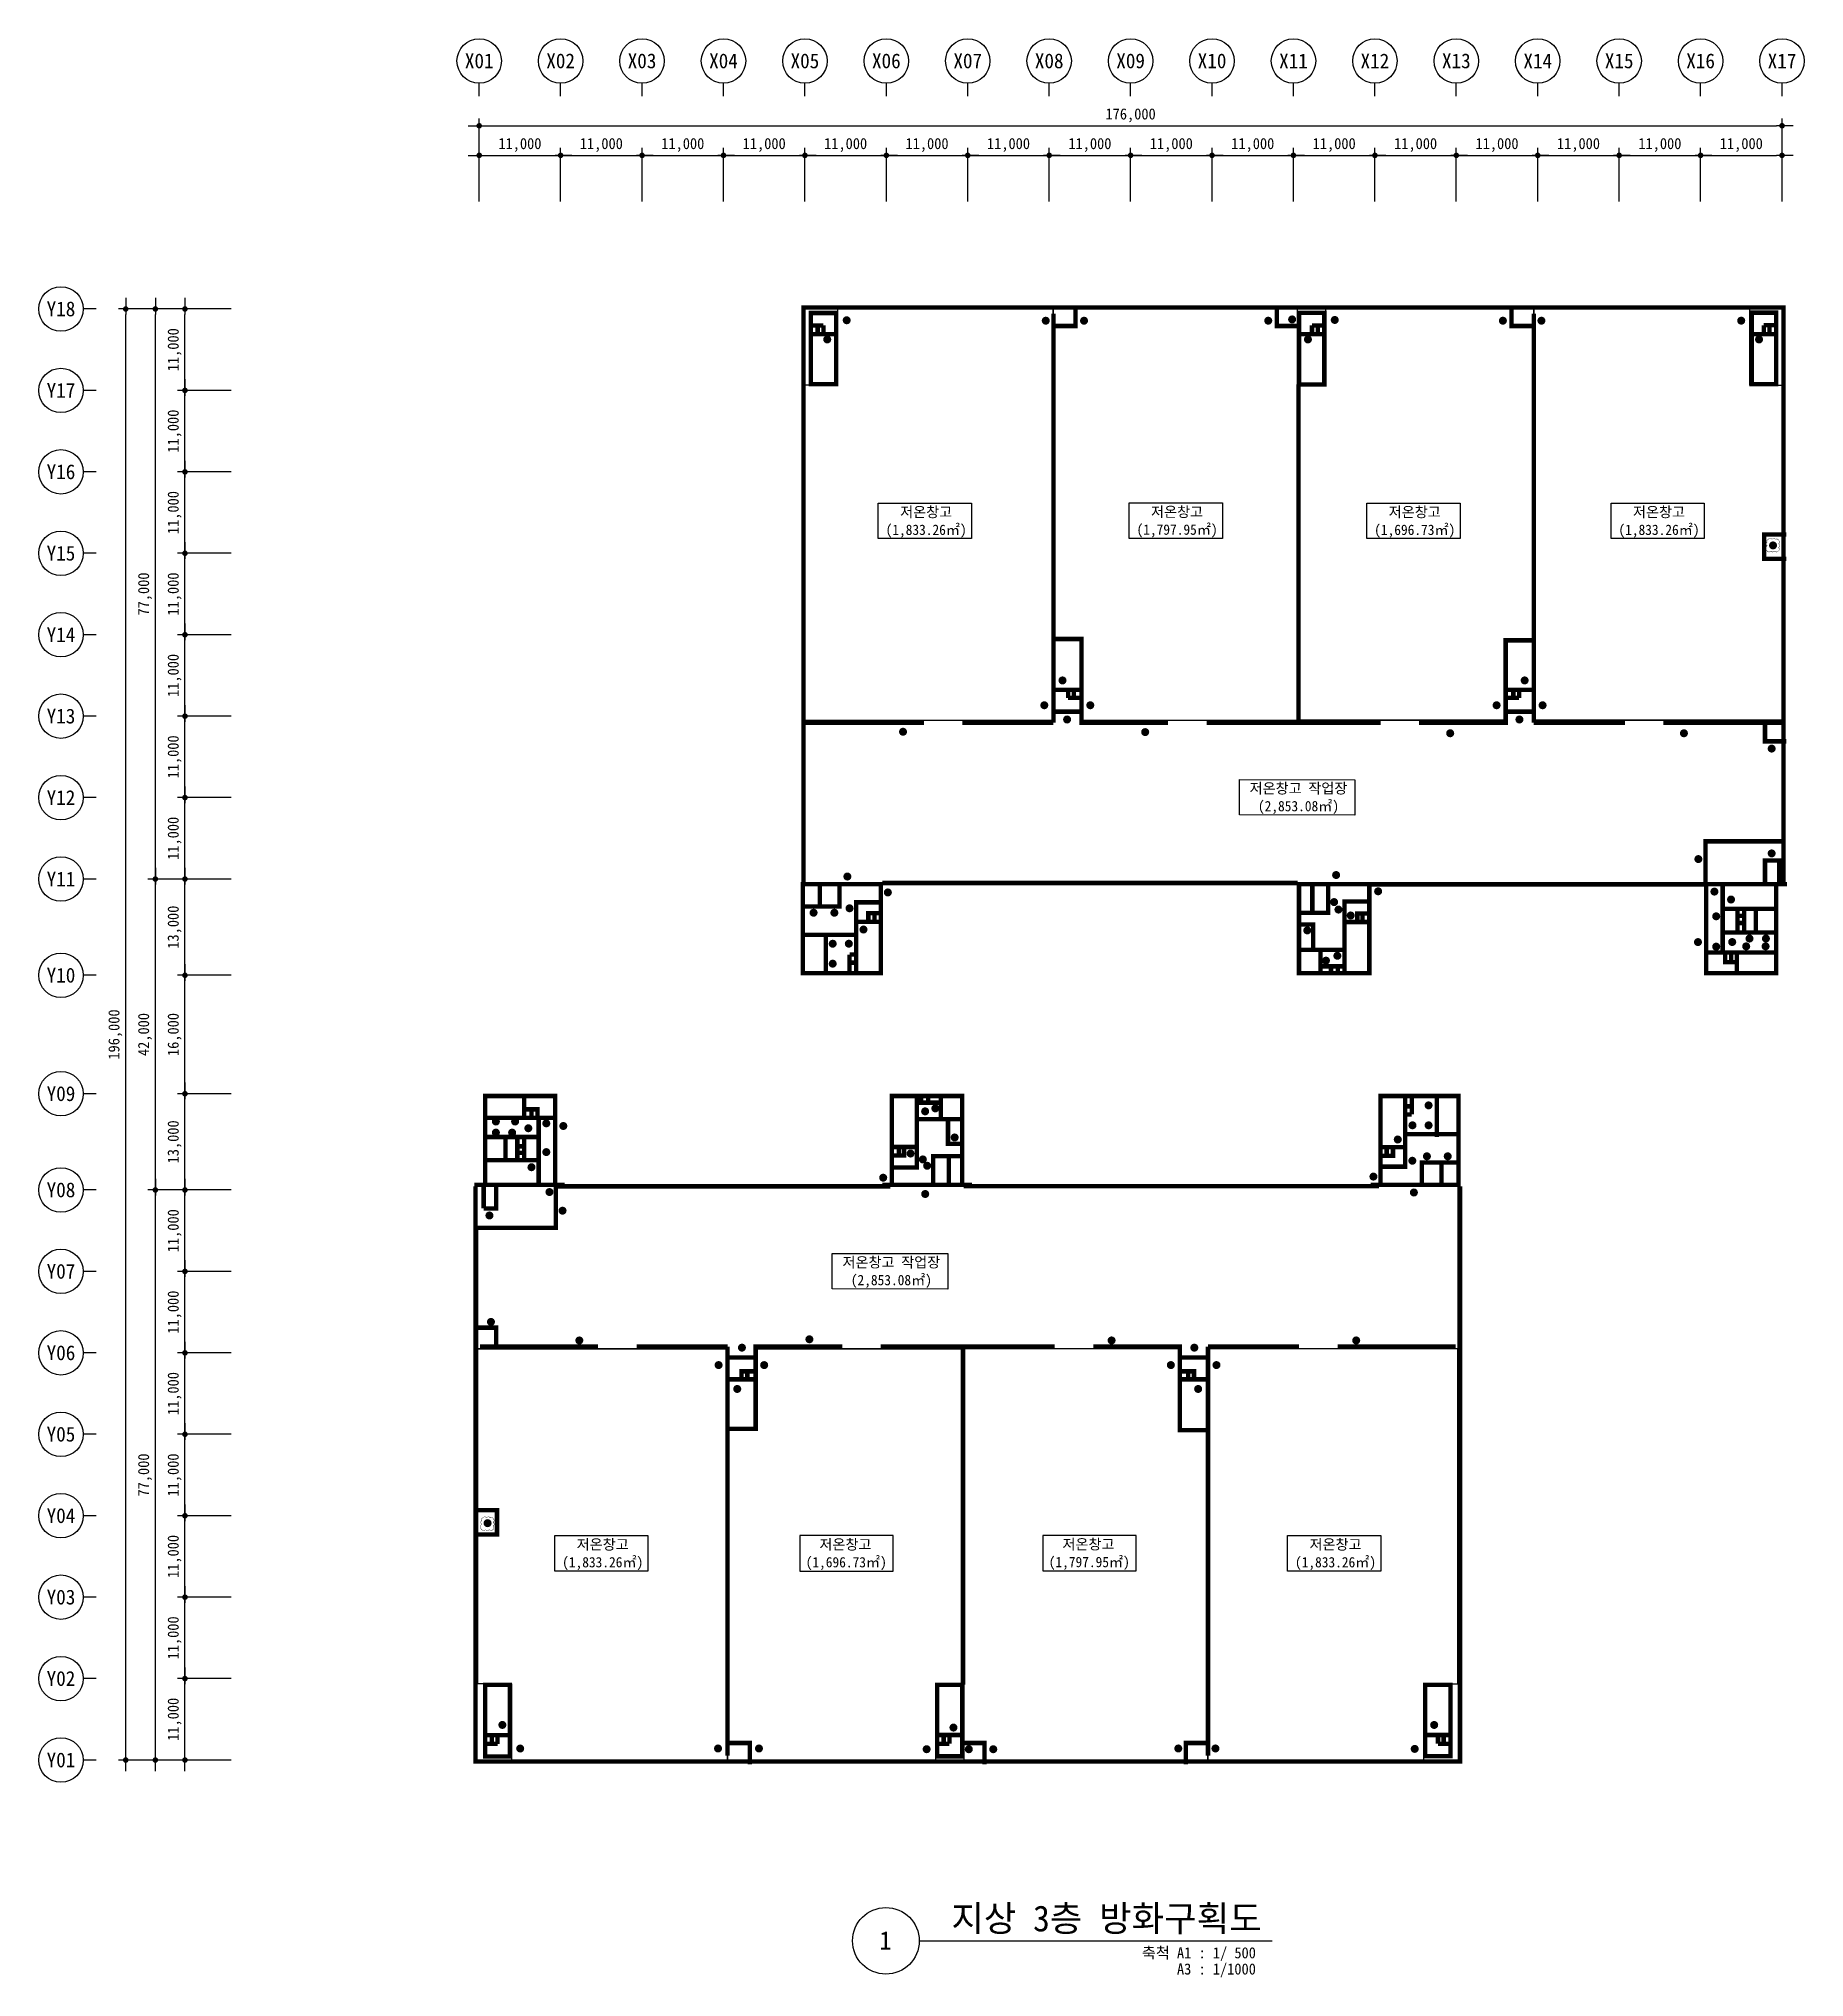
# Model space of a CAD drawing. Header units: millimetres. Extents: x 1075590 to 2680347, y 170599 to 729436.
# Drawn here: x 1075590 to 1314090, y 170599 to 432436 of the extents above; entities that cross this region are included whole.
import ezdxf
from ezdxf.enums import TextEntityAlignment as Align

# ---------------------------------------------------------------- set-up
doc = ezdxf.new("R2010")
doc.units = ezdxf.units.MM
doc.header["$LTSCALE"] = 5
doc.header["$MEASUREMENT"] = 0
doc.header["$PDSIZE"] = -10
for name, pattern in [('DASHDOTX2', [2, 1, -0.5, 0, -0.5]), ('HID', [2, 1.1, -0.9]), ('HIDDEN', [0.375, 0.25, -0.125]), ('PHANTOM2', [1.25, 0.625, -0.125, 0.125, -0.125, 0.125, -0.125])]:
    doc.linetypes.add(name, pattern=pattern)
doc.layers.get('0').update_dxf_attribs({"linetype": 'CONTINUOUS'})
doc.layers.get('Defpoints').update_dxf_attribs({"color": 153, "linetype": 'CONTINUOUS'})
doc.layers.add('0_방화구획 면적', color=7, linetype='CONTINUOUS', plot=False)
for name, color, linetype, lineweight in [('A-AXIS-BUBL', 7, 'CONTINUOUS', 25), ('A-DIMS', 7, 'CONTINUOUS', 25), ('A-DWXM-SHUT', 4, 'HID', 25), ('A-MKXS-MAK2', 3, 'DASHDOTX2', 25), ('A-XXXX-FIRE', 4, 'HIDDEN', 25), ('A-XXXX-SYMB', 7, 'CONTINUOUS', 25), ('A-XXXX-TXT1', 3, 'CONTINUOUS', 25), ('A-XXXX-TXT2', 3, 'CONTINUOUS', 25), ('REV-202205', 20, 'CONTINUOUS', 25)]:
    doc.layers.add(name, color=color, linetype=linetype, lineweight=lineweight)
doc.styles.add('HY울릉도L', font='')
doc.styles.add('돋움체', font='')
doc.styles.add('맑은고딕', font='')
doc.styles.get('HY울릉도L').set_extended_font_data('HYwulM')
doc.styles.get('돋움체').set_extended_font_data('DotumChe')
doc.styles.get('맑은고딕').set_extended_font_data('DotumChe')
doc.dimstyles.new('CDIM', dxfattribs={"dimtxt": 3, "dimasz": 1.5, "dimexe": 2, "dimexo": 1, "dimgap": 1, "dimtad": 1, "dimdec": 0, "dimrnd": 0.5, "dimzin": 0, "dimdsep": 32, "dimlunit": 6, "dimtxsty": 'HY울릉도L', "dimblk1": '_CIDOT', "dimblk2": '_CIDOT', "dimsah": 1, "dimcen": 5.5, "dimclrd": 2, "dimclre": 2, "dimclrt": 7, "dimadec": 0, "dimazin": 0, "dimtfac": 1, "dimtdec": 0, "dimtix": 1, "dimtmove": 2, "dimatfit": 1, "dimldrblk": '_CIDOT', "dimfxl": 1, "dimtolj": 1, "dimtzin": 0, "dimlwd": -1, "dimarcsym": 0})

msp = doc.modelspace()

# ---------------------------------------------------------------- texts
at = {"layer": '0_방화구획 면적', "style": '돋움체'}
for s, p in [('저온창고', (1195469, 368514)), ('저온창고', (1229369, 368540)), ('저온창고', (1261473, 368514)), ('저온창고', (1294469, 368514)), ('(1,833.26㎡)', (1195469, 366114)), ('(1,797.95㎡)', (1229369, 366140)), ('(1,696.73㎡)', (1261473, 366114)), ('(1,833.26㎡)', (1294469, 366114)), ('저온창고 작업장', (1245769, 331190)), ('(2,853.08㎡)', (1245769, 328790)), ('저온창고 작업장', (1190769, 267174)), ('(2,853.08㎡)', (1190769, 264774)), ('저온창고', (1151773, 229062)), ('저온창고', (1184565, 229062)), ('저온창고', (1217395, 229088)), ('저온창고', (1250773, 229062)), ('(1,833.26㎡)', (1151773, 226662)), ('(1,696.73㎡)', (1184675, 226662)), ('(1,797.95㎡)', (1217505, 226688)), ('(1,833.26㎡)', (1250773, 226662))]:
    msp.add_text(s, height=1400, dxfattribs=at).set_placement(p, align=Align.MIDDLE_CENTER)
at = {"layer": 'A-XXXX-TXT1', "style": '맑은고딕'}
msp.add_text('지상 3층 방화구획도', height=3500, dxfattribs=at).set_placement((1240793, 175741), align=Align.BOTTOM_RIGHT)
msp.add_text('1', height=2500, dxfattribs=at).set_placement((1189975, 175568), align=Align.MIDDLE)
for s, p in [('축척 A1 : 1/ 500', (1240014, 174654)), ('A3 : 1/1000', (1240014, 172465))]:
    msp.add_text(s, height=1500, dxfattribs=at).set_placement(p, align=Align.TOP_RIGHT)

# ---------------------------------------------------------------- blocks, each defined once
blk = doc.blocks.new('_CIDOT')
at = {"color": 0, "linetype": 'ByBlock'}
blk.add_line((2, 0), (-1, 0), dxfattribs=at)
at = {"color": 0, "linetype": 'ByBlock', "const_width": 0.5}
blk.add_lwpolyline([(-0.25, 0, 1), (0.25, 0, 1)], format="xyb", close=True, dxfattribs=at)
blk = doc.blocks.new('*D4')
at = {"layer": 'A-DIMS', "lineweight": -2, "transparency": 16777216}
for p, q in [((93193, 67121), (85943, 67121)), ((93193, 56121), (85943, 56121))]:
    blk.add_line(p, q, dxfattribs=at)
at = {"layer": 'A-DIMS', "transparency": 16777216}
blk.add_line((86943, 56871), (86943, 66371), dxfattribs=at)
at = {"layer": 'Defpoints', "color": 0, "transparency": 16777216}
for p in [(86943, 67121), (93693, 67121), (93693, 56121)]:
    blk.add_point(p, dxfattribs=at)
at = {"layer": 'A-DIMS', "transparency": 16777216, "xscale": 750, "yscale": 750, "zscale": 750}
for p, rotation in [((86943, 67121), 90), ((86943, 56121), 270)]:
    blk.add_blockref('_CIDOT', p, dxfattribs=dict(at, rotation=rotation))
at = {"layer": 'A-DIMS', "color": 3, "transparency": 16777216, "insert": (85538, 61621), "char_height": 1500, "attachment_point": 5, "rotation": 90, "style": '맑은고딕'}
blk.add_mtext('\\A1;11,000', dxfattribs=at)
blk = doc.blocks.new('*D5')
at = {"layer": 'A-DIMS', "lineweight": -2, "transparency": 16777216}
for p, q in [((93193, 78121), (85943, 78121)), ((93193, 67121), (85943, 67121))]:
    blk.add_line(p, q, dxfattribs=at)
at = {"layer": 'A-DIMS', "transparency": 16777216}
blk.add_line((86943, 67871), (86943, 77371), dxfattribs=at)
at = {"layer": 'Defpoints', "color": 0, "transparency": 16777216}
for p in [(86943, 78121), (93693, 78121), (93693, 67121)]:
    blk.add_point(p, dxfattribs=at)
at = {"layer": 'A-DIMS', "transparency": 16777216, "xscale": 750, "yscale": 750, "zscale": 750}
for p, rotation in [((86943, 78121), 90), ((86943, 67121), 270)]:
    blk.add_blockref('_CIDOT', p, dxfattribs=dict(at, rotation=rotation))
at = {"layer": 'A-DIMS', "color": 3, "transparency": 16777216, "insert": (85538, 72621), "char_height": 1500, "attachment_point": 5, "rotation": 90, "style": '맑은고딕'}
blk.add_mtext('\\A1;11,000', dxfattribs=at)
blk = doc.blocks.new('*D6')
at = {"layer": 'A-DIMS', "lineweight": -2, "transparency": 16777216}
for p, q in [((93193, 89121), (85943, 89121)), ((93193, 78121), (85943, 78121))]:
    blk.add_line(p, q, dxfattribs=at)
at = {"layer": 'A-DIMS', "transparency": 16777216}
blk.add_line((86943, 78871), (86943, 88371), dxfattribs=at)
at = {"layer": 'Defpoints', "color": 0, "transparency": 16777216}
for p in [(86943, 89121), (93693, 89121), (93693, 78121)]:
    blk.add_point(p, dxfattribs=at)
at = {"layer": 'A-DIMS', "transparency": 16777216, "xscale": 750, "yscale": 750, "zscale": 750}
for p, rotation in [((86943, 89121), 90), ((86943, 78121), 270)]:
    blk.add_blockref('_CIDOT', p, dxfattribs=dict(at, rotation=rotation))
at = {"layer": 'A-DIMS', "color": 3, "transparency": 16777216, "insert": (85538, 83621), "char_height": 1500, "attachment_point": 5, "rotation": 90, "style": '맑은고딕'}
blk.add_mtext('\\A1;11,000', dxfattribs=at)
blk = doc.blocks.new('*D7')
at = {"layer": 'A-DIMS', "lineweight": -2, "transparency": 16777216}
for p, q in [((93193, 100121), (85943, 100121)), ((93193, 89121), (85943, 89121))]:
    blk.add_line(p, q, dxfattribs=at)
at = {"layer": 'A-DIMS', "transparency": 16777216}
blk.add_line((86943, 89871), (86943, 99371), dxfattribs=at)
at = {"layer": 'Defpoints', "color": 0, "transparency": 16777216}
for p in [(86943, 100121), (93693, 100121), (93693, 89121)]:
    blk.add_point(p, dxfattribs=at)
at = {"layer": 'A-DIMS', "transparency": 16777216, "xscale": 750, "yscale": 750, "zscale": 750}
for p, rotation in [((86943, 100121), 90), ((86943, 89121), 270)]:
    blk.add_blockref('_CIDOT', p, dxfattribs=dict(at, rotation=rotation))
at = {"layer": 'A-DIMS', "color": 3, "transparency": 16777216, "insert": (85538, 94621), "char_height": 1500, "attachment_point": 5, "rotation": 90, "style": '맑은고딕'}
blk.add_mtext('\\A1;11,000', dxfattribs=at)
blk = doc.blocks.new('*D8')
at = {"layer": 'A-DIMS', "lineweight": -2, "transparency": 16777216}
for p, q in [((93193, 111121), (85943, 111121)), ((93193, 100121), (85943, 100121))]:
    blk.add_line(p, q, dxfattribs=at)
at = {"layer": 'A-DIMS', "transparency": 16777216}
blk.add_line((86943, 100871), (86943, 110371), dxfattribs=at)
at = {"layer": 'Defpoints', "color": 0, "transparency": 16777216}
for p in [(86943, 111121), (93693, 111121), (93693, 100121)]:
    blk.add_point(p, dxfattribs=at)
at = {"layer": 'A-DIMS', "transparency": 16777216, "xscale": 750, "yscale": 750, "zscale": 750}
for p, rotation in [((86943, 111121), 90), ((86943, 100121), 270)]:
    blk.add_blockref('_CIDOT', p, dxfattribs=dict(at, rotation=rotation))
at = {"layer": 'A-DIMS', "color": 3, "transparency": 16777216, "insert": (85538, 105621), "char_height": 1500, "attachment_point": 5, "rotation": 90, "style": '맑은고딕'}
blk.add_mtext('\\A1;11,000', dxfattribs=at)
blk = doc.blocks.new('*D9')
at = {"layer": 'A-DIMS', "lineweight": -2, "transparency": 16777216}
for p, q in [((93193, 122121), (85943, 122121)), ((93193, 111121), (85943, 111121))]:
    blk.add_line(p, q, dxfattribs=at)
at = {"layer": 'A-DIMS', "transparency": 16777216}
blk.add_line((86943, 111871), (86943, 121371), dxfattribs=at)
at = {"layer": 'Defpoints', "color": 0, "transparency": 16777216}
for p in [(86943, 122121), (93693, 122121), (93693, 111121)]:
    blk.add_point(p, dxfattribs=at)
at = {"layer": 'A-DIMS', "transparency": 16777216, "xscale": 750, "yscale": 750, "zscale": 750}
for p, rotation in [((86943, 122121), 90), ((86943, 111121), 270)]:
    blk.add_blockref('_CIDOT', p, dxfattribs=dict(at, rotation=rotation))
at = {"layer": 'A-DIMS', "color": 3, "transparency": 16777216, "insert": (85538, 116621), "char_height": 1500, "attachment_point": 5, "rotation": 90, "style": '맑은고딕'}
blk.add_mtext('\\A1;11,000', dxfattribs=at)
blk = doc.blocks.new('*D10')
at = {"layer": 'A-DIMS', "lineweight": -2, "transparency": 16777216}
for p, q in [((93193, 135121), (85943, 135121)), ((93193, 122121), (85943, 122121))]:
    blk.add_line(p, q, dxfattribs=at)
at = {"layer": 'A-DIMS', "transparency": 16777216}
blk.add_line((86943, 122871), (86943, 134371), dxfattribs=at)
at = {"layer": 'Defpoints', "color": 0, "transparency": 16777216}
for p in [(86943, 135121), (93693, 135121), (93693, 122121)]:
    blk.add_point(p, dxfattribs=at)
at = {"layer": 'A-DIMS', "transparency": 16777216, "xscale": 750, "yscale": 750, "zscale": 750}
for p, rotation in [((86943, 135121), 90), ((86943, 122121), 270)]:
    blk.add_blockref('_CIDOT', p, dxfattribs=dict(at, rotation=rotation))
at = {"layer": 'A-DIMS', "color": 3, "transparency": 16777216, "insert": (85538, 128621), "char_height": 1500, "attachment_point": 5, "rotation": 90, "style": '맑은고딕'}
blk.add_mtext('\\A1;13,000', dxfattribs=at)
blk = doc.blocks.new('*D11')
at = {"layer": 'A-DIMS', "lineweight": -2, "transparency": 16777216}
for p, q in [((93193, 151121), (85943, 151121)), ((93193, 135121), (85943, 135121))]:
    blk.add_line(p, q, dxfattribs=at)
at = {"layer": 'A-DIMS', "transparency": 16777216}
blk.add_line((86943, 135871), (86943, 150371), dxfattribs=at)
at = {"layer": 'Defpoints', "color": 0, "transparency": 16777216}
for p in [(86943, 151121), (93693, 151121), (93693, 135121)]:
    blk.add_point(p, dxfattribs=at)
at = {"layer": 'A-DIMS', "transparency": 16777216, "xscale": 750, "yscale": 750, "zscale": 750}
for p, rotation in [((86943, 151121), 90), ((86943, 135121), 270)]:
    blk.add_blockref('_CIDOT', p, dxfattribs=dict(at, rotation=rotation))
at = {"layer": 'A-DIMS', "color": 3, "transparency": 16777216, "insert": (85538, 143121), "char_height": 1500, "attachment_point": 5, "rotation": 90, "style": '맑은고딕'}
blk.add_mtext('\\A1;16,000', dxfattribs=at)
blk = doc.blocks.new('*D12')
at = {"layer": 'A-DIMS', "lineweight": -2, "transparency": 16777216}
for p, q in [((93193, 164121), (85943, 164121)), ((93193, 151121), (85943, 151121))]:
    blk.add_line(p, q, dxfattribs=at)
at = {"layer": 'A-DIMS', "transparency": 16777216}
blk.add_line((86943, 151871), (86943, 163371), dxfattribs=at)
at = {"layer": 'Defpoints', "color": 0, "transparency": 16777216}
for p in [(86943, 164121), (93693, 164121), (93693, 151121)]:
    blk.add_point(p, dxfattribs=at)
at = {"layer": 'A-DIMS', "transparency": 16777216, "xscale": 750, "yscale": 750, "zscale": 750}
for p, rotation in [((86943, 164121), 90), ((86943, 151121), 270)]:
    blk.add_blockref('_CIDOT', p, dxfattribs=dict(at, rotation=rotation))
at = {"layer": 'A-DIMS', "color": 3, "transparency": 16777216, "insert": (85538, 157621), "char_height": 1500, "attachment_point": 5, "rotation": 90, "style": '맑은고딕'}
blk.add_mtext('\\A1;13,000', dxfattribs=at)
blk = doc.blocks.new('*D13')
at = {"layer": 'A-DIMS', "lineweight": -2, "transparency": 16777216}
for p, q in [((93193, 175121), (85943, 175121)), ((93193, 164121), (85943, 164121))]:
    blk.add_line(p, q, dxfattribs=at)
at = {"layer": 'A-DIMS', "transparency": 16777216}
blk.add_line((86943, 164871), (86943, 174371), dxfattribs=at)
at = {"layer": 'Defpoints', "color": 0, "transparency": 16777216}
for p in [(86943, 175121), (93693, 175121), (93693, 164121)]:
    blk.add_point(p, dxfattribs=at)
at = {"layer": 'A-DIMS', "transparency": 16777216, "xscale": 750, "yscale": 750, "zscale": 750}
for p, rotation in [((86943, 175121), 90), ((86943, 164121), 270)]:
    blk.add_blockref('_CIDOT', p, dxfattribs=dict(at, rotation=rotation))
at = {"layer": 'A-DIMS', "color": 3, "transparency": 16777216, "insert": (85538, 169621), "char_height": 1500, "attachment_point": 5, "rotation": 90, "style": '맑은고딕'}
blk.add_mtext('\\A1;11,000', dxfattribs=at)
blk = doc.blocks.new('*D14')
at = {"layer": 'A-DIMS', "lineweight": -2, "transparency": 16777216}
for p, q in [((93193, 186121), (85943, 186121)), ((93193, 175121), (85943, 175121))]:
    blk.add_line(p, q, dxfattribs=at)
at = {"layer": 'A-DIMS', "transparency": 16777216}
blk.add_line((86943, 175871), (86943, 185371), dxfattribs=at)
at = {"layer": 'Defpoints', "color": 0, "transparency": 16777216}
for p in [(86943, 186121), (93693, 186121), (93693, 175121)]:
    blk.add_point(p, dxfattribs=at)
at = {"layer": 'A-DIMS', "transparency": 16777216, "xscale": 750, "yscale": 750, "zscale": 750}
for p, rotation in [((86943, 186121), 90), ((86943, 175121), 270)]:
    blk.add_blockref('_CIDOT', p, dxfattribs=dict(at, rotation=rotation))
at = {"layer": 'A-DIMS', "color": 3, "transparency": 16777216, "insert": (85538, 180621), "char_height": 1500, "attachment_point": 5, "rotation": 90, "style": '맑은고딕'}
blk.add_mtext('\\A1;11,000', dxfattribs=at)
blk = doc.blocks.new('*D15')
at = {"layer": 'A-DIMS', "lineweight": -2, "transparency": 16777216}
for p, q in [((93193, 197121), (85943, 197121)), ((93193, 186121), (85943, 186121))]:
    blk.add_line(p, q, dxfattribs=at)
at = {"layer": 'A-DIMS', "transparency": 16777216}
blk.add_line((86943, 186871), (86943, 196371), dxfattribs=at)
at = {"layer": 'Defpoints', "color": 0, "transparency": 16777216}
for p in [(86943, 197121), (93693, 197121), (93693, 186121)]:
    blk.add_point(p, dxfattribs=at)
at = {"layer": 'A-DIMS', "transparency": 16777216, "xscale": 750, "yscale": 750, "zscale": 750}
for p, rotation in [((86943, 197121), 90), ((86943, 186121), 270)]:
    blk.add_blockref('_CIDOT', p, dxfattribs=dict(at, rotation=rotation))
at = {"layer": 'A-DIMS', "color": 3, "transparency": 16777216, "insert": (85538, 191621), "char_height": 1500, "attachment_point": 5, "rotation": 90, "style": '맑은고딕'}
blk.add_mtext('\\A1;11,000', dxfattribs=at)
blk = doc.blocks.new('*D16')
at = {"layer": 'A-DIMS', "lineweight": -2, "transparency": 16777216}
for p, q in [((93193, 208121), (85943, 208121)), ((93193, 197121), (85943, 197121))]:
    blk.add_line(p, q, dxfattribs=at)
at = {"layer": 'A-DIMS', "transparency": 16777216}
blk.add_line((86943, 197871), (86943, 207371), dxfattribs=at)
at = {"layer": 'Defpoints', "color": 0, "transparency": 16777216}
for p in [(86943, 208121), (93693, 208121), (93693, 197121)]:
    blk.add_point(p, dxfattribs=at)
at = {"layer": 'A-DIMS', "transparency": 16777216, "xscale": 750, "yscale": 750, "zscale": 750}
for p, rotation in [((86943, 208121), 90), ((86943, 197121), 270)]:
    blk.add_blockref('_CIDOT', p, dxfattribs=dict(at, rotation=rotation))
at = {"layer": 'A-DIMS', "color": 3, "transparency": 16777216, "insert": (85538, 202621), "char_height": 1500, "attachment_point": 5, "rotation": 90, "style": '맑은고딕'}
blk.add_mtext('\\A1;11,000', dxfattribs=at)
blk = doc.blocks.new('*D17')
at = {"layer": 'A-DIMS', "lineweight": -2, "transparency": 16777216}
for p, q in [((93193, 219121), (85943, 219121)), ((93193, 208121), (85943, 208121))]:
    blk.add_line(p, q, dxfattribs=at)
at = {"layer": 'A-DIMS', "transparency": 16777216}
blk.add_line((86943, 208871), (86943, 218371), dxfattribs=at)
at = {"layer": 'Defpoints', "color": 0, "transparency": 16777216}
for p in [(86943, 219121), (93693, 219121), (93693, 208121)]:
    blk.add_point(p, dxfattribs=at)
at = {"layer": 'A-DIMS', "transparency": 16777216, "xscale": 750, "yscale": 750, "zscale": 750}
for p, rotation in [((86943, 219121), 90), ((86943, 208121), 270)]:
    blk.add_blockref('_CIDOT', p, dxfattribs=dict(at, rotation=rotation))
at = {"layer": 'A-DIMS', "color": 3, "transparency": 16777216, "insert": (85538, 213621), "char_height": 1500, "attachment_point": 5, "rotation": 90, "style": '맑은고딕'}
blk.add_mtext('\\A1;11,000', dxfattribs=at)
blk = doc.blocks.new('*D18')
at = {"layer": 'A-DIMS', "lineweight": -2, "transparency": 16777216}
for p, q in [((93193, 230121), (85943, 230121)), ((93193, 219121), (85943, 219121))]:
    blk.add_line(p, q, dxfattribs=at)
at = {"layer": 'A-DIMS', "transparency": 16777216}
blk.add_line((86943, 219871), (86943, 229371), dxfattribs=at)
at = {"layer": 'Defpoints', "color": 0, "transparency": 16777216}
for p in [(86943, 230121), (93693, 230121), (93693, 219121)]:
    blk.add_point(p, dxfattribs=at)
at = {"layer": 'A-DIMS', "transparency": 16777216, "xscale": 750, "yscale": 750, "zscale": 750}
for p, rotation in [((86943, 230121), 90), ((86943, 219121), 270)]:
    blk.add_blockref('_CIDOT', p, dxfattribs=dict(at, rotation=rotation))
at = {"layer": 'A-DIMS', "color": 3, "transparency": 16777216, "insert": (85538, 224621), "char_height": 1500, "attachment_point": 5, "rotation": 90, "style": '맑은고딕'}
blk.add_mtext('\\A1;11,000', dxfattribs=at)
blk = doc.blocks.new('*D19')
at = {"layer": 'A-DIMS', "lineweight": -2, "transparency": 16777216}
for p, q in [((93193, 241121), (85943, 241121)), ((93193, 230121), (85943, 230121))]:
    blk.add_line(p, q, dxfattribs=at)
at = {"layer": 'A-DIMS', "transparency": 16777216}
blk.add_line((86943, 230871), (86943, 240371), dxfattribs=at)
at = {"layer": 'Defpoints', "color": 0, "transparency": 16777216}
for p in [(86943, 241121), (93693, 241121), (93693, 230121)]:
    blk.add_point(p, dxfattribs=at)
at = {"layer": 'A-DIMS', "transparency": 16777216, "xscale": 750, "yscale": 750, "zscale": 750}
for p, rotation in [((86943, 241121), 90), ((86943, 230121), 270)]:
    blk.add_blockref('_CIDOT', p, dxfattribs=dict(at, rotation=rotation))
at = {"layer": 'A-DIMS', "color": 3, "transparency": 16777216, "insert": (85538, 235621), "char_height": 1500, "attachment_point": 5, "rotation": 90, "style": '맑은고딕'}
blk.add_mtext('\\A1;11,000', dxfattribs=at)
blk = doc.blocks.new('*D20')
at = {"layer": 'A-DIMS', "lineweight": -2, "transparency": 16777216}
for p, q in [((93193, 122121), (81943, 122121)), ((93193, 45121), (81943, 45121))]:
    blk.add_line(p, q, dxfattribs=at)
at = {"layer": 'A-DIMS', "transparency": 16777216}
blk.add_line((82943, 45871), (82943, 121371), dxfattribs=at)
at = {"layer": 'Defpoints', "color": 0, "transparency": 16777216}
for p in [(82943, 122121), (93693, 122121), (93693, 45121)]:
    blk.add_point(p, dxfattribs=at)
at = {"layer": 'A-DIMS', "transparency": 16777216, "xscale": 750, "yscale": 750, "zscale": 750}
for p, rotation in [((82943, 122121), 90), ((82943, 45121), 270)]:
    blk.add_blockref('_CIDOT', p, dxfattribs=dict(at, rotation=rotation))
at = {"layer": 'A-DIMS', "color": 3, "transparency": 16777216, "insert": (81542, 83621), "char_height": 1500, "attachment_point": 5, "rotation": 90, "style": '맑은고딕'}
blk.add_mtext('\\A1;77,000', dxfattribs=at)
blk = doc.blocks.new('*D21')
at = {"layer": 'A-DIMS', "lineweight": -2, "transparency": 16777216}
for p, q in [((93193, 241121), (77943, 241121)), ((93193, 45121), (77943, 45121))]:
    blk.add_line(p, q, dxfattribs=at)
at = {"layer": 'A-DIMS', "transparency": 16777216}
blk.add_line((78943, 45871), (78943, 240371), dxfattribs=at)
at = {"layer": 'Defpoints', "color": 0, "transparency": 16777216}
for p in [(78943, 241121), (93693, 241121), (93693, 45121)]:
    blk.add_point(p, dxfattribs=at)
at = {"layer": 'A-DIMS', "transparency": 16777216, "xscale": 750, "yscale": 750, "zscale": 750}
for p, rotation in [((78943, 241121), 90), ((78943, 45121), 270)]:
    blk.add_blockref('_CIDOT', p, dxfattribs=dict(at, rotation=rotation))
at = {"layer": 'A-DIMS', "color": 3, "transparency": 16777216, "insert": (77538, 143121), "char_height": 1500, "attachment_point": 5, "rotation": 90, "style": '맑은고딕'}
blk.add_mtext('\\A1;196,000', dxfattribs=at)
blk = doc.blocks.new('*D22')
at = {"layer": 'A-DIMS', "lineweight": -2, "transparency": 16777216}
for p, q in [((93193, 56121), (85943, 56121)), ((93193, 45121), (85943, 45121))]:
    blk.add_line(p, q, dxfattribs=at)
at = {"layer": 'A-DIMS', "transparency": 16777216}
blk.add_line((86943, 45871), (86943, 55371), dxfattribs=at)
at = {"layer": 'Defpoints', "color": 0, "transparency": 16777216}
for p in [(86943, 56121), (93693, 56121), (93693, 45121)]:
    blk.add_point(p, dxfattribs=at)
at = {"layer": 'A-DIMS', "transparency": 16777216, "xscale": 750, "yscale": 750, "zscale": 750}
for p, rotation in [((86943, 56121), 90), ((86943, 45121), 270)]:
    blk.add_blockref('_CIDOT', p, dxfattribs=dict(at, rotation=rotation))
at = {"layer": 'A-DIMS', "color": 3, "transparency": 16777216, "insert": (85538, 50621), "char_height": 1500, "attachment_point": 5, "rotation": 90, "style": '맑은고딕'}
blk.add_mtext('\\A1;11,000', dxfattribs=at)
blk = doc.blocks.new('*D23')
at = {"layer": 'A-DIMS', "lineweight": -2, "transparency": 16777216}
for p, q in [((93193, 164121), (81943, 164121)), ((93193, 122121), (81943, 122121))]:
    blk.add_line(p, q, dxfattribs=at)
at = {"layer": 'A-DIMS', "transparency": 16777216}
blk.add_line((82943, 122871), (82943, 163371), dxfattribs=at)
at = {"layer": 'Defpoints', "color": 0, "transparency": 16777216}
for p in [(82943, 164121), (93693, 164121), (93693, 122121)]:
    blk.add_point(p, dxfattribs=at)
at = {"layer": 'A-DIMS', "transparency": 16777216, "xscale": 750, "yscale": 750, "zscale": 750}
for p, rotation in [((82943, 164121), 90), ((82943, 122121), 270)]:
    blk.add_blockref('_CIDOT', p, dxfattribs=dict(at, rotation=rotation))
at = {"layer": 'A-DIMS', "color": 3, "transparency": 16777216, "insert": (81542, 143121), "char_height": 1500, "attachment_point": 5, "rotation": 90, "style": '맑은고딕'}
blk.add_mtext('\\A1;42,000', dxfattribs=at)
blk = doc.blocks.new('*D24')
at = {"layer": 'A-DIMS', "lineweight": -2, "transparency": 16777216}
for p, q in [((93193, 241121), (81943, 241121)), ((93193, 164121), (81943, 164121))]:
    blk.add_line(p, q, dxfattribs=at)
at = {"layer": 'A-DIMS', "transparency": 16777216}
blk.add_line((82943, 164871), (82943, 240371), dxfattribs=at)
at = {"layer": 'Defpoints', "color": 0, "transparency": 16777216}
for p in [(82943, 241121), (93693, 241121), (93693, 164121)]:
    blk.add_point(p, dxfattribs=at)
at = {"layer": 'A-DIMS', "transparency": 16777216, "xscale": 750, "yscale": 750, "zscale": 750}
for p, rotation in [((82943, 241121), 90), ((82943, 164121), 270)]:
    blk.add_blockref('_CIDOT', p, dxfattribs=dict(at, rotation=rotation))
at = {"layer": 'A-DIMS', "color": 3, "transparency": 16777216, "insert": (81542, 202621), "char_height": 1500, "attachment_point": 5, "rotation": 90, "style": '맑은고딕'}
blk.add_mtext('\\A1;77,000', dxfattribs=at)
blk = doc.blocks.new('*D25')
at = {"layer": 'A-DIMS', "lineweight": -2, "transparency": 16777216}
for p, q in [((148693, 255621), (148693, 262871)), ((159693, 255621), (159693, 262871))]:
    blk.add_line(p, q, dxfattribs=at)
at = {"layer": 'A-DIMS', "transparency": 16777216}
blk.add_line((149443, 261871), (158943, 261871), dxfattribs=at)
at = {"layer": 'Defpoints', "color": 0, "transparency": 16777216}
for p in [(159693, 261871), (148693, 255121), (159693, 255121)]:
    blk.add_point(p, dxfattribs=at)
at = {"layer": 'A-DIMS', "transparency": 16777216, "xscale": 750, "yscale": 750, "zscale": 750, "rotation": 180}
blk.add_blockref('_CIDOT', (148693, 261871), dxfattribs=at)
at = {"layer": 'A-DIMS', "transparency": 16777216, "xscale": 750, "yscale": 750, "zscale": 750}
blk.add_blockref('_CIDOT', (159693, 261871), dxfattribs=at)
at = {"layer": 'A-DIMS', "color": 3, "transparency": 16777216, "insert": (154193, 263275), "char_height": 1500, "attachment_point": 5, "style": '맑은고딕'}
blk.add_mtext('\\A1;11,000', dxfattribs=at)
blk = doc.blocks.new('*D26')
at = {"layer": 'A-DIMS', "lineweight": -2, "transparency": 16777216}
for p, q in [((159693, 255621), (159693, 262871)), ((170693, 255621), (170693, 262871))]:
    blk.add_line(p, q, dxfattribs=at)
at = {"layer": 'A-DIMS', "transparency": 16777216}
blk.add_line((160443, 261871), (169943, 261871), dxfattribs=at)
at = {"layer": 'Defpoints', "color": 0, "transparency": 16777216}
for p in [(170693, 261871), (159693, 255121), (170693, 255121)]:
    blk.add_point(p, dxfattribs=at)
at = {"layer": 'A-DIMS', "transparency": 16777216, "xscale": 750, "yscale": 750, "zscale": 750, "rotation": 180}
blk.add_blockref('_CIDOT', (159693, 261871), dxfattribs=at)
at = {"layer": 'A-DIMS', "transparency": 16777216, "xscale": 750, "yscale": 750, "zscale": 750}
blk.add_blockref('_CIDOT', (170693, 261871), dxfattribs=at)
at = {"layer": 'A-DIMS', "color": 3, "transparency": 16777216, "insert": (165193, 263275), "char_height": 1500, "attachment_point": 5, "style": '맑은고딕'}
blk.add_mtext('\\A1;11,000', dxfattribs=at)
blk = doc.blocks.new('*D27')
at = {"layer": 'A-DIMS', "lineweight": -2, "transparency": 16777216}
for p, q in [((170693, 255621), (170693, 262871)), ((181693, 255621), (181693, 262871))]:
    blk.add_line(p, q, dxfattribs=at)
at = {"layer": 'A-DIMS', "transparency": 16777216}
blk.add_line((171443, 261871), (180943, 261871), dxfattribs=at)
at = {"layer": 'Defpoints', "color": 0, "transparency": 16777216}
for p in [(181693, 261871), (170693, 255121), (181693, 255121)]:
    blk.add_point(p, dxfattribs=at)
at = {"layer": 'A-DIMS', "transparency": 16777216, "xscale": 750, "yscale": 750, "zscale": 750, "rotation": 180}
blk.add_blockref('_CIDOT', (170693, 261871), dxfattribs=at)
at = {"layer": 'A-DIMS', "transparency": 16777216, "xscale": 750, "yscale": 750, "zscale": 750}
blk.add_blockref('_CIDOT', (181693, 261871), dxfattribs=at)
at = {"layer": 'A-DIMS', "color": 3, "transparency": 16777216, "insert": (176193, 263275), "char_height": 1500, "attachment_point": 5, "style": '맑은고딕'}
blk.add_mtext('\\A1;11,000', dxfattribs=at)
blk = doc.blocks.new('*D28')
at = {"layer": 'A-DIMS', "lineweight": -2, "transparency": 16777216}
for p, q in [((181693, 255621), (181693, 262871)), ((192693, 255621), (192693, 262871))]:
    blk.add_line(p, q, dxfattribs=at)
at = {"layer": 'A-DIMS', "transparency": 16777216}
blk.add_line((182443, 261871), (191943, 261871), dxfattribs=at)
at = {"layer": 'Defpoints', "color": 0, "transparency": 16777216}
for p in [(192693, 261871), (181693, 255121), (192693, 255121)]:
    blk.add_point(p, dxfattribs=at)
at = {"layer": 'A-DIMS', "transparency": 16777216, "xscale": 750, "yscale": 750, "zscale": 750, "rotation": 180}
blk.add_blockref('_CIDOT', (181693, 261871), dxfattribs=at)
at = {"layer": 'A-DIMS', "transparency": 16777216, "xscale": 750, "yscale": 750, "zscale": 750}
blk.add_blockref('_CIDOT', (192693, 261871), dxfattribs=at)
at = {"layer": 'A-DIMS', "color": 3, "transparency": 16777216, "insert": (187193, 263275), "char_height": 1500, "attachment_point": 5, "style": '맑은고딕'}
blk.add_mtext('\\A1;11,000', dxfattribs=at)
blk = doc.blocks.new('*D29')
at = {"layer": 'A-DIMS', "lineweight": -2, "transparency": 16777216}
for p, q in [((192693, 255621), (192693, 262871)), ((203693, 255621), (203693, 262871))]:
    blk.add_line(p, q, dxfattribs=at)
at = {"layer": 'A-DIMS', "transparency": 16777216}
blk.add_line((193443, 261871), (202943, 261871), dxfattribs=at)
at = {"layer": 'Defpoints', "color": 0, "transparency": 16777216}
for p in [(203693, 261871), (192693, 255121), (203693, 255121)]:
    blk.add_point(p, dxfattribs=at)
at = {"layer": 'A-DIMS', "transparency": 16777216, "xscale": 750, "yscale": 750, "zscale": 750, "rotation": 180}
blk.add_blockref('_CIDOT', (192693, 261871), dxfattribs=at)
at = {"layer": 'A-DIMS', "transparency": 16777216, "xscale": 750, "yscale": 750, "zscale": 750}
blk.add_blockref('_CIDOT', (203693, 261871), dxfattribs=at)
at = {"layer": 'A-DIMS', "color": 3, "transparency": 16777216, "insert": (198193, 263275), "char_height": 1500, "attachment_point": 5, "style": '맑은고딕'}
blk.add_mtext('\\A1;11,000', dxfattribs=at)
blk = doc.blocks.new('*D30')
at = {"layer": 'A-DIMS', "lineweight": -2, "transparency": 16777216}
for p, q in [((203693, 255621), (203693, 262871)), ((214693, 255621), (214693, 262871))]:
    blk.add_line(p, q, dxfattribs=at)
at = {"layer": 'A-DIMS', "transparency": 16777216}
blk.add_line((204443, 261871), (213943, 261871), dxfattribs=at)
at = {"layer": 'Defpoints', "color": 0, "transparency": 16777216}
for p in [(214693, 261871), (203693, 255121), (214693, 255121)]:
    blk.add_point(p, dxfattribs=at)
at = {"layer": 'A-DIMS', "transparency": 16777216, "xscale": 750, "yscale": 750, "zscale": 750, "rotation": 180}
blk.add_blockref('_CIDOT', (203693, 261871), dxfattribs=at)
at = {"layer": 'A-DIMS', "transparency": 16777216, "xscale": 750, "yscale": 750, "zscale": 750}
blk.add_blockref('_CIDOT', (214693, 261871), dxfattribs=at)
at = {"layer": 'A-DIMS', "color": 3, "transparency": 16777216, "insert": (209193, 263275), "char_height": 1500, "attachment_point": 5, "style": '맑은고딕'}
blk.add_mtext('\\A1;11,000', dxfattribs=at)
blk = doc.blocks.new('*D31')
at = {"layer": 'A-DIMS', "lineweight": -2, "transparency": 16777216}
for p, q in [((214693, 255621), (214693, 262871)), ((225693, 255621), (225693, 262871))]:
    blk.add_line(p, q, dxfattribs=at)
at = {"layer": 'A-DIMS', "transparency": 16777216}
blk.add_line((215443, 261871), (224943, 261871), dxfattribs=at)
at = {"layer": 'Defpoints', "color": 0, "transparency": 16777216}
for p in [(225693, 261871), (214693, 255121), (225693, 255121)]:
    blk.add_point(p, dxfattribs=at)
at = {"layer": 'A-DIMS', "transparency": 16777216, "xscale": 750, "yscale": 750, "zscale": 750, "rotation": 180}
blk.add_blockref('_CIDOT', (214693, 261871), dxfattribs=at)
at = {"layer": 'A-DIMS', "transparency": 16777216, "xscale": 750, "yscale": 750, "zscale": 750}
blk.add_blockref('_CIDOT', (225693, 261871), dxfattribs=at)
at = {"layer": 'A-DIMS', "color": 3, "transparency": 16777216, "insert": (220193, 263275), "char_height": 1500, "attachment_point": 5, "style": '맑은고딕'}
blk.add_mtext('\\A1;11,000', dxfattribs=at)
blk = doc.blocks.new('*D32')
at = {"layer": 'A-DIMS', "lineweight": -2, "transparency": 16777216}
for p, q in [((225693, 255621), (225693, 262871)), ((236693, 255621), (236693, 262871))]:
    blk.add_line(p, q, dxfattribs=at)
at = {"layer": 'A-DIMS', "transparency": 16777216}
blk.add_line((226443, 261871), (235943, 261871), dxfattribs=at)
at = {"layer": 'Defpoints', "color": 0, "transparency": 16777216}
for p in [(236693, 261871), (225693, 255121), (236693, 255121)]:
    blk.add_point(p, dxfattribs=at)
at = {"layer": 'A-DIMS', "transparency": 16777216, "xscale": 750, "yscale": 750, "zscale": 750, "rotation": 180}
blk.add_blockref('_CIDOT', (225693, 261871), dxfattribs=at)
at = {"layer": 'A-DIMS', "transparency": 16777216, "xscale": 750, "yscale": 750, "zscale": 750}
blk.add_blockref('_CIDOT', (236693, 261871), dxfattribs=at)
at = {"layer": 'A-DIMS', "color": 3, "transparency": 16777216, "insert": (231193, 263275), "char_height": 1500, "attachment_point": 5, "style": '맑은고딕'}
blk.add_mtext('\\A1;11,000', dxfattribs=at)
blk = doc.blocks.new('*D33')
at = {"layer": 'A-DIMS', "lineweight": -2, "transparency": 16777216}
for p, q in [((236693, 255621), (236693, 262871)), ((247693, 255621), (247693, 262871))]:
    blk.add_line(p, q, dxfattribs=at)
at = {"layer": 'A-DIMS', "transparency": 16777216}
blk.add_line((237443, 261871), (246943, 261871), dxfattribs=at)
at = {"layer": 'Defpoints', "color": 0, "transparency": 16777216}
for p in [(247693, 261871), (236693, 255121), (247693, 255121)]:
    blk.add_point(p, dxfattribs=at)
at = {"layer": 'A-DIMS', "transparency": 16777216, "xscale": 750, "yscale": 750, "zscale": 750, "rotation": 180}
blk.add_blockref('_CIDOT', (236693, 261871), dxfattribs=at)
at = {"layer": 'A-DIMS', "transparency": 16777216, "xscale": 750, "yscale": 750, "zscale": 750}
blk.add_blockref('_CIDOT', (247693, 261871), dxfattribs=at)
at = {"layer": 'A-DIMS', "color": 3, "transparency": 16777216, "insert": (242193, 263275), "char_height": 1500, "attachment_point": 5, "style": '맑은고딕'}
blk.add_mtext('\\A1;11,000', dxfattribs=at)
blk = doc.blocks.new('*D34')
at = {"layer": 'A-DIMS', "lineweight": -2, "transparency": 16777216}
for p, q in [((247693, 255621), (247693, 262871)), ((258693, 255621), (258693, 262871))]:
    blk.add_line(p, q, dxfattribs=at)
at = {"layer": 'A-DIMS', "transparency": 16777216}
blk.add_line((248443, 261871), (257943, 261871), dxfattribs=at)
at = {"layer": 'Defpoints', "color": 0, "transparency": 16777216}
for p in [(258693, 261871), (247693, 255121), (258693, 255121)]:
    blk.add_point(p, dxfattribs=at)
at = {"layer": 'A-DIMS', "transparency": 16777216, "xscale": 750, "yscale": 750, "zscale": 750, "rotation": 180}
blk.add_blockref('_CIDOT', (247693, 261871), dxfattribs=at)
at = {"layer": 'A-DIMS', "transparency": 16777216, "xscale": 750, "yscale": 750, "zscale": 750}
blk.add_blockref('_CIDOT', (258693, 261871), dxfattribs=at)
at = {"layer": 'A-DIMS', "color": 3, "transparency": 16777216, "insert": (253193, 263275), "char_height": 1500, "attachment_point": 5, "style": '맑은고딕'}
blk.add_mtext('\\A1;11,000', dxfattribs=at)
blk = doc.blocks.new('*D35')
at = {"layer": 'A-DIMS', "lineweight": -2, "transparency": 16777216}
for p, q in [((258693, 255621), (258693, 262871)), ((269693, 255621), (269693, 262871))]:
    blk.add_line(p, q, dxfattribs=at)
at = {"layer": 'A-DIMS', "transparency": 16777216}
blk.add_line((259443, 261871), (268943, 261871), dxfattribs=at)
at = {"layer": 'Defpoints', "color": 0, "transparency": 16777216}
for p in [(269693, 261871), (258693, 255121), (269693, 255121)]:
    blk.add_point(p, dxfattribs=at)
at = {"layer": 'A-DIMS', "transparency": 16777216, "xscale": 750, "yscale": 750, "zscale": 750, "rotation": 180}
blk.add_blockref('_CIDOT', (258693, 261871), dxfattribs=at)
at = {"layer": 'A-DIMS', "transparency": 16777216, "xscale": 750, "yscale": 750, "zscale": 750}
blk.add_blockref('_CIDOT', (269693, 261871), dxfattribs=at)
at = {"layer": 'A-DIMS', "color": 3, "transparency": 16777216, "insert": (264193, 263275), "char_height": 1500, "attachment_point": 5, "style": '맑은고딕'}
blk.add_mtext('\\A1;11,000', dxfattribs=at)
blk = doc.blocks.new('*D36')
at = {"layer": 'A-DIMS', "lineweight": -2, "transparency": 16777216}
for p, q in [((269693, 255621), (269693, 262871)), ((280693, 255621), (280693, 262871))]:
    blk.add_line(p, q, dxfattribs=at)
at = {"layer": 'A-DIMS', "transparency": 16777216}
blk.add_line((270443, 261871), (279943, 261871), dxfattribs=at)
at = {"layer": 'Defpoints', "color": 0, "transparency": 16777216}
for p in [(280693, 261871), (269693, 255121), (280693, 255121)]:
    blk.add_point(p, dxfattribs=at)
at = {"layer": 'A-DIMS', "transparency": 16777216, "xscale": 750, "yscale": 750, "zscale": 750, "rotation": 180}
blk.add_blockref('_CIDOT', (269693, 261871), dxfattribs=at)
at = {"layer": 'A-DIMS', "transparency": 16777216, "xscale": 750, "yscale": 750, "zscale": 750}
blk.add_blockref('_CIDOT', (280693, 261871), dxfattribs=at)
at = {"layer": 'A-DIMS', "color": 3, "transparency": 16777216, "insert": (275193, 263275), "char_height": 1500, "attachment_point": 5, "style": '맑은고딕'}
blk.add_mtext('\\A1;11,000', dxfattribs=at)
blk = doc.blocks.new('*D37')
at = {"layer": 'A-DIMS', "lineweight": -2, "transparency": 16777216}
for p, q in [((280693, 255621), (280693, 262871)), ((291693, 255621), (291693, 262871))]:
    blk.add_line(p, q, dxfattribs=at)
at = {"layer": 'A-DIMS', "transparency": 16777216}
blk.add_line((281443, 261871), (290943, 261871), dxfattribs=at)
at = {"layer": 'Defpoints', "color": 0, "transparency": 16777216}
for p in [(291693, 261871), (280693, 255121), (291693, 255121)]:
    blk.add_point(p, dxfattribs=at)
at = {"layer": 'A-DIMS', "transparency": 16777216, "xscale": 750, "yscale": 750, "zscale": 750, "rotation": 180}
blk.add_blockref('_CIDOT', (280693, 261871), dxfattribs=at)
at = {"layer": 'A-DIMS', "transparency": 16777216, "xscale": 750, "yscale": 750, "zscale": 750}
blk.add_blockref('_CIDOT', (291693, 261871), dxfattribs=at)
at = {"layer": 'A-DIMS', "color": 3, "transparency": 16777216, "insert": (286193, 263275), "char_height": 1500, "attachment_point": 5, "style": '맑은고딕'}
blk.add_mtext('\\A1;11,000', dxfattribs=at)
blk = doc.blocks.new('*D38')
at = {"layer": 'A-DIMS', "lineweight": -2, "transparency": 16777216}
for p, q in [((126693, 255621), (126693, 266871)), ((302693, 255621), (302693, 266871))]:
    blk.add_line(p, q, dxfattribs=at)
at = {"layer": 'A-DIMS', "transparency": 16777216}
blk.add_line((127443, 265871), (301943, 265871), dxfattribs=at)
at = {"layer": 'Defpoints', "color": 0, "transparency": 16777216}
for p in [(302693, 265871), (126693, 255121), (302693, 255121)]:
    blk.add_point(p, dxfattribs=at)
at = {"layer": 'A-DIMS', "transparency": 16777216, "xscale": 750, "yscale": 750, "zscale": 750, "rotation": 180}
blk.add_blockref('_CIDOT', (126693, 265871), dxfattribs=at)
at = {"layer": 'A-DIMS', "transparency": 16777216, "xscale": 750, "yscale": 750, "zscale": 750}
blk.add_blockref('_CIDOT', (302693, 265871), dxfattribs=at)
at = {"layer": 'A-DIMS', "color": 3, "transparency": 16777216, "insert": (214693, 267275), "char_height": 1500, "attachment_point": 5, "style": '맑은고딕'}
blk.add_mtext('\\A1;176,000', dxfattribs=at)
blk = doc.blocks.new('*D39')
at = {"layer": 'A-DIMS', "lineweight": -2, "transparency": 16777216}
for p, q in [((291693, 255621), (291693, 262871)), ((302693, 255621), (302693, 262871))]:
    blk.add_line(p, q, dxfattribs=at)
at = {"layer": 'A-DIMS', "transparency": 16777216}
blk.add_line((292443, 261871), (301943, 261871), dxfattribs=at)
at = {"layer": 'Defpoints', "color": 0, "transparency": 16777216}
for p in [(302693, 261871), (291693, 255121), (302693, 255121)]:
    blk.add_point(p, dxfattribs=at)
at = {"layer": 'A-DIMS', "transparency": 16777216, "xscale": 750, "yscale": 750, "zscale": 750, "rotation": 180}
blk.add_blockref('_CIDOT', (291693, 261871), dxfattribs=at)
at = {"layer": 'A-DIMS', "transparency": 16777216, "xscale": 750, "yscale": 750, "zscale": 750}
blk.add_blockref('_CIDOT', (302693, 261871), dxfattribs=at)
at = {"layer": 'A-DIMS', "color": 3, "transparency": 16777216, "insert": (297193, 263275), "char_height": 1500, "attachment_point": 5, "style": '맑은고딕'}
blk.add_mtext('\\A1;11,000', dxfattribs=at)
blk = doc.blocks.new('*D40')
at = {"layer": 'A-DIMS', "lineweight": -2, "transparency": 16777216}
for p, q in [((126693, 255621), (126693, 262871)), ((137693, 255621), (137693, 262871))]:
    blk.add_line(p, q, dxfattribs=at)
at = {"layer": 'A-DIMS', "transparency": 16777216}
blk.add_line((127443, 261871), (136943, 261871), dxfattribs=at)
at = {"layer": 'Defpoints', "color": 0, "transparency": 16777216}
for p in [(137693, 261871), (126693, 255121), (137693, 255121)]:
    blk.add_point(p, dxfattribs=at)
at = {"layer": 'A-DIMS', "transparency": 16777216, "xscale": 750, "yscale": 750, "zscale": 750, "rotation": 180}
blk.add_blockref('_CIDOT', (126693, 261871), dxfattribs=at)
at = {"layer": 'A-DIMS', "transparency": 16777216, "xscale": 750, "yscale": 750, "zscale": 750}
blk.add_blockref('_CIDOT', (137693, 261871), dxfattribs=at)
at = {"layer": 'A-DIMS', "color": 3, "transparency": 16777216, "insert": (132193, 263275), "char_height": 1500, "attachment_point": 5, "style": '맑은고딕'}
blk.add_mtext('\\A1;11,000', dxfattribs=at)
blk = doc.blocks.new('*D41')
at = {"layer": 'A-DIMS', "lineweight": -2, "transparency": 16777216}
for p, q in [((137693, 255621), (137693, 262871)), ((148693, 255621), (148693, 262871))]:
    blk.add_line(p, q, dxfattribs=at)
at = {"layer": 'A-DIMS', "transparency": 16777216}
blk.add_line((138443, 261871), (147943, 261871), dxfattribs=at)
at = {"layer": 'Defpoints', "color": 0, "transparency": 16777216}
for p in [(148693, 261871), (137693, 255121), (148693, 255121)]:
    blk.add_point(p, dxfattribs=at)
at = {"layer": 'A-DIMS', "transparency": 16777216, "xscale": 750, "yscale": 750, "zscale": 750, "rotation": 180}
blk.add_blockref('_CIDOT', (137693, 261871), dxfattribs=at)
at = {"layer": 'A-DIMS', "transparency": 16777216, "xscale": 750, "yscale": 750, "zscale": 750}
blk.add_blockref('_CIDOT', (148693, 261871), dxfattribs=at)
at = {"layer": 'A-DIMS', "color": 3, "transparency": 16777216, "insert": (143193, 263275), "char_height": 1500, "attachment_point": 5, "style": '맑은고딕'}
blk.add_mtext('\\A1;11,000', dxfattribs=at)
blk = doc.blocks.new('DIM(210222)')
for p, q in [((126693, 269870.6), (126693, 271620.6)), ((137693, 269870.6), (137693, 271620.6)), ((148693, 269870.6), (148693, 271620.6)), ((159693, 269870.6), (159693, 271620.6)), ((170693, 269870.6), (170693, 271620.6)), ((181693, 269870.6), (181693, 271620.6)), ((192693, 269870.6), (192693, 271620.6)), ((203693, 269870.6), (203693, 271620.6)), ((214693, 269870.6), (214693, 271620.6)), ((225693, 269870.6), (225693, 271620.6)), ((236693, 269870.6), (236693, 271620.6)), ((247693, 269870.6), (247693, 271620.6)), ((258693, 269870.6), (258693, 271620.6)), ((269693, 269870.6), (269693, 271620.6)), ((280693, 269870.6), (280693, 271620.6)), ((291693, 269870.6), (291693, 271620.6)), ((302693, 269870.6), (302693, 271620.6)), ((74943, 241120.6), (73193, 241120.6)), ((74943, 230120.6), (73193, 230120.6)), ((74943, 219120.6), (73193, 219120.6)), ((74943, 208120.6), (73193, 208120.6)), ((74943, 197120.6), (73193, 197120.6)), ((74943, 186120.6), (73193, 186120.6)), ((74943, 175120.6), (73193, 175120.6)), ((74943, 164120.6), (73193, 164120.6)), ((74943, 151120.6), (73193, 151120.6)), ((74943, 135120.6), (73193, 135120.6)), ((74943, 122120.6), (73193, 122120.6)), ((74943, 111120.6), (73193, 111120.6)), ((74943, 100120.6), (73193, 100120.6)), ((74943, 89120.6), (73193, 89120.6)), ((74943, 78120.6), (73193, 78120.6)), ((74943, 67120.6), (73193, 67120.6)), ((74943, 56120.6), (73193, 56120.6)), ((74943, 45120.6), (73193, 45120.6))]:
    blk.add_line(p, q)
at = {"layer": 'A-AXIS-BUBL', "ltscale": 0.2}
for centre in [(126693, 274620.6), (137693, 274620.6), (148693, 274620.6), (159693, 274620.6), (170693, 274620.6), (181693, 274620.6), (192693, 274620.6), (203693, 274620.6), (214693, 274620.6), (225693, 274620.6), (236693, 274620.6), (247693, 274620.6), (258693, 274620.6), (269693, 274620.6), (280693, 274620.6), (291693, 274620.6), (302693, 274620.6), (70193, 241120.6), (70193, 230120.6), (70193, 219120.6), (70193, 208120.6), (70193, 197120.6), (70193, 186120.6), (70193, 175120.6), (70193, 164120.6), (70193, 151120.6), (70193, 135120.6), (70193, 122120.6), (70193, 111120.6), (70193, 100120.6), (70193, 89120.6), (70193, 78120.6), (70193, 67120.6), (70193, 56120.6), (70193, 45120.6)]:
    blk.add_circle(centre, 3000, dxfattribs=at)
at = {"layer": 'A-XXXX-TXT2', "ltscale": 0.2, "style": '맑은고딕'}
for s, p in [('X01', (126693, 274620.6)), ('X02', (137693, 274620.6)), ('X03', (148693, 274620.6)), ('X04', (159693, 274620.6)), ('X05', (170693, 274620.6)), ('X06', (181693, 274620.6)), ('X07', (192693, 274620.6)), ('X08', (203693, 274620.6)), ('X09', (214693, 274620.6)), ('X10', (225693, 274620.6)), ('X11', (236693, 274620.6)), ('X12', (247693, 274620.6)), ('X13', (258693, 274620.6)), ('X14', (269693, 274620.6)), ('X15', (280693, 274620.6)), ('X16', (291693, 274620.6)), ('X17', (302693, 274620.6)), ('Y18', (70193, 241120.6)), ('Y17', (70193, 230120.6)), ('Y16', (70193, 219120.6)), ('Y15', (70193, 208120.6)), ('Y14', (70193, 197120.6)), ('Y13', (70193, 186120.6)), ('Y12', (70193, 175120.6)), ('Y11', (70193, 164120.6)), ('Y10', (70193, 151120.6)), ('Y09', (70193, 135120.6)), ('Y08', (70193, 122120.6)), ('Y07', (70193, 111120.6)), ('Y06', (70193, 100120.6)), ('Y05', (70193, 89120.6)), ('Y04', (70193, 78120.6)), ('Y03', (70193, 67120.6)), ('Y02', (70193, 56120.6)), ('Y01', (70193, 45120.6))]:
    blk.add_text(s, height=2000, dxfattribs=at).set_placement(p, align=Align.MIDDLE)
at = {"layer": 'A-DIMS'}
for p1, p2, distance, picture, middle in [((126693, 255120.6), (302693, 255120.6), 10750, '*D38', (214693, 267275.5)), ((126693, 255120.6), (137693, 255120.6), 6750, '*D40', (132193, 263275.5)), ((137693, 255120.6), (148693, 255120.6), 6750, '*D41', (143193, 263275.5)), ((148693, 255120.6), (159693, 255120.6), 6750, '*D25', (154193, 263275.5)), ((159693, 255120.6), (170693, 255120.6), 6750, '*D26', (165193, 263275.5)), ((170693, 255120.6), (181693, 255120.6), 6750, '*D27', (176193, 263275.5)), ((181693, 255120.6), (192693, 255120.6), 6750, '*D28', (187193, 263275.5)), ((192693, 255120.6), (203693, 255120.6), 6750, '*D29', (198193, 263275.5)), ((203693, 255120.6), (214693, 255120.6), 6750, '*D30', (209193, 263275.5)), ((214693, 255120.6), (225693, 255120.6), 6750, '*D31', (220193, 263275.5)), ((225693, 255120.6), (236693, 255120.6), 6750, '*D32', (231193, 263275.5)), ((236693, 255120.6), (247693, 255120.6), 6750, '*D33', (242193, 263275.5)), ((247693, 255120.6), (258693, 255120.6), 6750, '*D34', (253193, 263275.5)), ((258693, 255120.6), (269693, 255120.6), 6750, '*D35', (264193, 263275.5)), ((269693, 255120.6), (280693, 255120.6), 6750, '*D36', (275193, 263275.5)), ((280693, 255120.6), (291693, 255120.6), 6750, '*D37', (286193, 263275.5)), ((291693, 255120.6), (302693, 255120.6), 6750, '*D39', (297193, 263275.5)), ((93693, 45120.6), (93693, 241120.6), 14750, '*D21', (77538.1, 143120.6)), ((93693, 164120.6), (93693, 241120.6), 10750, '*D24', (81542.2, 202620.6)), ((93693, 230120.6), (93693, 241120.6), 6750, '*D19', (85538.1, 235620.6)), ((93693, 219120.6), (93693, 230120.6), 6750, '*D18', (85538.1, 224620.6)), ((93693, 208120.6), (93693, 219120.6), 6750, '*D17', (85538.1, 213620.6)), ((93693, 197120.6), (93693, 208120.6), 6750, '*D16', (85538.1, 202620.6)), ((93693, 186120.6), (93693, 197120.6), 6750, '*D15', (85538.1, 191620.6)), ((93693, 175120.6), (93693, 186120.6), 6750, '*D14', (85538.1, 180620.6)), ((93693, 164120.6), (93693, 175120.6), 6750, '*D13', (85538.1, 169620.6)), ((93693, 122120.6), (93693, 164120.6), 10750, '*D23', (81542.2, 143120.6)), ((93693, 151120.6), (93693, 164120.6), 6750, '*D12', (85538.1, 157620.6)), ((93693, 135120.6), (93693, 151120.6), 6750, '*D11', (85538.1, 143120.6)), ((93693, 122120.6), (93693, 135120.6), 6750, '*D10', (85538.1, 128620.6)), ((93693, 45120.6), (93693, 122120.6), 10750, '*D20', (81542.2, 83620.6)), ((93693, 111120.6), (93693, 122120.6), 6750, '*D9', (85538.1, 116620.6)), ((93693, 100120.6), (93693, 111120.6), 6750, '*D8', (85538.1, 105620.6)), ((93693, 89120.6), (93693, 100120.6), 6750, '*D7', (85538.1, 94620.6)), ((93693, 78120.6), (93693, 89120.6), 6750, '*D6', (85538.1, 83620.6)), ((93693, 67120.6), (93693, 78120.6), 6750, '*D5', (85538.1, 72620.6)), ((93693, 56120.6), (93693, 67120.6), 6750, '*D4', (85538.1, 61620.6)), ((93693, 45120.6), (93693, 56120.6), 6750, '*D22', (85538.1, 50620.6))]:
    dim = blk.add_aligned_dim(p1=p1, p2=p2, distance=distance, dimstyle='CDIM', override={"dimscale": 500, "dimtxsty": '맑은고딕', "dimclrd": 256, "dimclre": 256, "dimclrt": 3}, dxfattribs=at)
    dim.commit()
    dim.dimension.update_dxf_attribs({"geometry": picture, "text_midpoint": middle})

# ---------------------------------------------------------------- hatches: boundary and pattern name
at = {"layer": 'A-MKXS-MAK2'}
for points in [[(1185279, 394410, 1), (1184189, 394410, 1)], [(1211079, 394352, -1), (1212169, 394352, -1)], [(1217342, 394352, 1), (1216252, 394352, 1)], [(1241138, 394352, -1), (1242228, 394352, -1)], [(1244362, 394525, -1), (1245452, 394525, -1)], [(1251210, 394453, 1), (1250120, 394453, 1)], [(1272838, 394352, -1), (1273928, 394352, -1)], [(1278040, 394352, -1), (1279130, 394352, -1)], [(1305031, 394358, -1), (1306121, 394358, -1)], [(1182651, 391824, 1), (1181561, 391824, 1)], [(1247592, 391824, 1), (1246502, 391824, 1)], [(1308528, 391824, 1), (1307438, 391824, 1)], [(1310419, 364002, 1), (1309329, 364002, 1)], [(1213341, 345764, -1), (1214431, 345764, -1)], [(1275778, 345764, -1), (1276868, 345764, -1)], [(1210886, 342409, -1), (1211976, 342409, -1)], [(1213961, 340488, -1), (1215051, 340488, -1)], [(1217098, 342409, -1), (1218188, 342409, -1)], [(1271986, 342409, -1), (1273076, 342409, -1)], [(1275072, 340488, -1), (1276162, 340488, -1)], [(1278198, 342409, -1), (1279288, 342409, -1)], [(1191798, 338830, -1), (1192888, 338830, -1)], [(1225603, 338788, 1), (1224513, 338788, 1)], [(1266808, 338628, 1), (1265717, 338628, 1)], [(1298382, 338628, 1), (1297292, 338628, 1)], [(1310235, 336554, -1), (1309145, 336554, -1)], [(1300335, 321633, -1), (1299245, 321633, -1)], [(1310235, 322401, -1), (1309145, 322401, -1)], [(1185373, 319274, -1), (1184283, 319274, -1)], [(1251394, 319479, -1), (1250304, 319479, -1)], [(1190841, 317128, -1), (1189751, 317128, -1)], [(1257069, 317279, -1), (1255979, 317279, -1)], [(1302497, 317237, -1), (1301407, 317237, -1)], [(1180806, 314386, -1), (1179715, 314386, -1)], [(1183615, 314386, -1), (1182524, 314386, -1)], [(1185666, 314986, -1), (1184576, 314986, -1)], [(1251126, 315825, -1), (1250035, 315825, -1)], [(1251711, 314811, -1), (1250621, 314811, -1)], [(1253368, 314013, -1), (1252277, 314013, -1)], [(1302742, 313903, -1), (1301652, 313903, -1)], [(1304745, 316167, -1), (1303655, 316167, -1)], [(1187549, 312117, -1), (1186459, 312117, -1)], [(1247503, 311997, -1), (1246412, 311997, -1)], [(1183389, 310201, 1), (1182299, 310201, 1)], [(1185569, 310201, 1), (1184478, 310201, 1)], [(1251564, 308573, -1), (1250474, 308573, -1)], [(1300279, 310421, -1), (1299189, 310421, -1)], [(1302742, 309803, -1), (1301652, 309803, -1)], [(1304908, 310429, -1), (1303817, 310429, -1)], [(1306793, 309845, 1), (1305703, 309845, 1)], [(1307239, 310899, -1), (1306149, 310899, -1)], [(1309413, 309845, 1), (1308323, 309845, 1)], [(1309460, 310899, -1), (1308370, 310899, -1)], [(1183389, 307504, 1), (1182299, 307504, 1)], [(1250025, 307914, -1), (1248935, 307914, -1)], [(1194788, 287559, -1), (1195879, 287559, -1)], [(1196162, 287958, -1), (1197253, 287958, -1)], [(1262799, 288367, 1), (1263889, 288367, 1)], [(1137891, 286186, -1), (1136801, 286186, -1)], [(1139390, 286186, 1), (1140480, 286186, 1)], [(1141182, 285273, -1), (1142272, 285273, -1)], [(1143609, 285936, -1), (1144699, 285936, -1)], [(1145909, 285582, -1), (1146999, 285582, -1)], [(1260619, 285671, 1), (1261709, 285671, 1)], [(1262799, 285671, 1), (1263889, 285671, 1)], [(1137891, 284686, 1), (1136801, 284686, 1)], [(1138992, 284686, -1), (1140082, 284686, -1)], [(1198775, 284031, -1), (1199865, 284031, -1)], [(1258639, 283755, -1), (1259729, 283755, -1)], [(1141604, 280012, -1), (1142694, 280012, -1)], [(1143609, 282054, -1), (1144699, 282054, -1)], [(1192820, 281859, -1), (1193910, 281859, -1)], [(1194477, 281061, -1), (1195567, 281061, -1)], [(1195062, 280208, -1), (1196152, 280208, -1)], [(1260603, 280886, -1), (1261693, 280886, -1)], [(1262573, 281485, -1), (1263664, 281485, -1)], [(1265382, 281485, -1), (1266473, 281485, -1)], [(1189119, 278593, -1), (1190209, 278593, -1)], [(1255347, 278744, -1), (1256437, 278744, -1)], [(1144036, 276661, -1), (1145126, 276661, -1)], [(1194794, 276393, -1), (1195884, 276393, -1)], [(1260815, 276598, -1), (1261905, 276598, -1)], [(1135929, 273494, -1), (1137019, 273494, -1)], [(1145803, 274138, -1), (1146893, 274138, -1)], [(1136132, 259116, -1), (1137222, 259116, -1)], [(1148070, 256613, -1), (1149160, 256613, -1)], [(1179150, 256767, -1), (1180240, 256767, -1)], [(1219975, 256613, -1), (1221065, 256613, -1)], [(1254110, 256613, 1), (1253020, 256613, 1)], [(1171130, 255639, -1), (1170039, 255639, -1)], [(1232241, 255639, -1), (1231151, 255639, -1)], [(1167973, 253286, -1), (1166883, 253286, -1)], [(1174132, 253286, -1), (1173042, 253286, -1)], [(1229073, 253286, -1), (1227983, 253286, -1)], [(1235232, 253286, -1), (1234142, 253286, -1)], [(1170496, 250060, -1), (1169406, 250060, -1)], [(1232756, 250060, -1), (1231666, 250060, -1)], [(1135674, 231930, 1), (1136764, 231930, 1)], [(1137674, 204677, 1), (1138764, 204677, 1)], [(1198610, 204322, 1), (1199700, 204322, 1)], [(1263551, 204677, 1), (1264641, 204677, 1)], [(1141171, 201492, -1), (1140081, 201492, -1)], [(1167896, 201498, -1), (1166806, 201498, -1)], [(1173426, 201498, -1), (1172336, 201498, -1)], [(1194991, 201397, 1), (1196081, 201397, 1)], [(1201776, 201397, -1), (1200685, 201397, -1)], [(1205081, 201397, -1), (1203991, 201397, -1)], [(1230074, 201498, -1), (1228984, 201498, -1)], [(1235095, 201498, -1), (1234005, 201498, -1)], [(1260923, 201440, 1), (1262013, 201440, 1)]]:
    msp.add_hatch(color=240, dxfattribs=at).paths.add_polyline_path(points)

# ---------------------------------------------------------------- linework, layer by layer
at = {"layer": '0_방화구획 면적'}
for points in [[(1212640, 396136), (1183490, 396136), (1183490, 385636), (1178890, 385636), (1178890, 340386), (1212640, 340386)], [(1277540, 396136), (1306690, 396136), (1306690, 385636), (1311290, 385636), (1311290, 340386), (1277540, 340386)], [(1201586, 364914), (1188986, 364914), (1188986, 369714), (1201586, 369714)], [(1235487, 364940), (1222887, 364940), (1222887, 369740), (1235487, 369740)], [(1267590, 364914), (1254990, 364914), (1254990, 369714), (1267590, 369714)], [(1300586, 364914), (1287986, 364914), (1287986, 369714), (1300586, 369714)], [(1253386, 327552), (1237787, 327590), (1237787, 332390), (1253386, 332352)], [(1233540, 255486), (1233540, 254486), (1229740, 254486), (1229740, 255486), (1172440, 255486), (1172440, 254486), (1168640, 254486), (1168640, 255486), (1134890, 255486), (1134890, 271736), (1145540, 271736), (1145540, 277436), (1267290, 277436), (1267290, 255486)], [(1198386, 263536), (1182787, 263574), (1182787, 268374), (1198386, 268336)], [(1168640, 199736), (1139490, 199736), (1139490, 210236), (1134890, 210236), (1134890, 255486), (1168640, 255486)], [(1233540, 199736), (1262690, 199736), (1262690, 210236), (1267290, 210236), (1267290, 255486), (1233540, 255486)], [(1157890, 225462), (1145290, 225462), (1145290, 230262), (1157890, 230262)], [(1178399, 225462), (1190999, 225462), (1190999, 230262), (1178399, 230262)], [(1211230, 225488), (1223830, 225488), (1223830, 230288), (1211230, 230288)], [(1256890, 225462), (1244290, 225462), (1244290, 230262), (1256890, 230262)]]:
    msp.add_lwpolyline(points, close=True, dxfattribs=at)
for points in [[(1216440, 340386), (1245640, 340386), (1245640, 396136), (1212640, 396136), (1212640, 351386), (1216440, 351386), (1216440, 340186)], [(1245640, 385636), (1249440, 385636), (1249440, 396136), (1277540, 396136), (1277540, 351386), (1273740, 351386), (1273740, 340386), (1245640, 340386), (1245640, 385636)], [(1212640, 341386), (1216440, 341386), (1216440, 340386), (1273740, 340386), (1273740, 341386), (1277540, 341386), (1277540, 340386), (1311290, 340386), (1311290, 324136), (1300640, 324136), (1300640, 318436), (1178890, 318436), (1178890, 340386), (1212640, 340386)], [(1200540, 210236), (1196740, 210236), (1196740, 199736), (1168640, 199736), (1168640, 244486), (1172440, 244486), (1172440, 255486), (1200540, 255486), (1200540, 210236)], [(1229740, 255486), (1200540, 255486), (1200540, 199736), (1233540, 199736), (1233540, 244486), (1229740, 244486), (1229740, 255686)]]:
    msp.add_lwpolyline(points, dxfattribs=at)
at = {"layer": 'A-DWXM-SHUT', "linetype": 'HIDDEN', "ltscale": 500, "const_width": 600}
for points in [[(1178890, 318236), (1178890, 396136), (1311290, 396136), (1311290, 318236)], [(1134590, 277436), (1134590, 199736), (1267590, 199736), (1267590, 277436)]]:
    msp.add_lwpolyline(points, dxfattribs=at)
at = {"layer": 'A-DWXM-SHUT', "color": 6, "linetype": 'HID', "ltscale": 400, "const_width": 600}
for points in [[(1189536, 318406), (1245640, 318406)], [(1255540, 318222), (1300844, 318222)], [(1190640, 277436), (1145540, 277436)], [(1200532, 277466), (1256640, 277466)]]:
    msp.add_lwpolyline(points, dxfattribs=at)
at = {"layer": 'A-XXXX-FIRE', "color": 5, "linetype": 'PHANTOM2', "ltscale": 600, "const_width": 600}
for points in [[(1183326, 385767), (1179887, 385767), (1179887, 395392), (1183326, 395392)], [(1249258, 385743), (1245858, 385743), (1245858, 395414), (1249258, 395414)], [(1310294, 385767), (1306983, 385767), (1306983, 395436), (1310294, 395436)], [(1178794, 318236), (1189344, 318236), (1189344, 306236), (1178794, 306236)], [(1255344, 318237), (1245844, 318245), (1245844, 306236), (1255344, 306236)], [(1310294, 318236), (1300844, 318236), (1300844, 306236), (1310294, 306236)], [(1135894, 289636), (1145344, 289636), (1145344, 277636), (1135894, 277636)], [(1267394, 277636), (1256844, 277636), (1256844, 289636), (1267394, 289636)], [(1135908, 210083), (1139218, 210083), (1139218, 200414), (1135908, 200414)], [(1196944, 210107), (1200344, 210107), (1200344, 200436), (1196944, 200436)], [(1262876, 210083), (1266314, 210083), (1266314, 200458), (1262876, 200458)]]:
    msp.add_lwpolyline(points, close=True, dxfattribs=at)
for points in [[(1212658, 340064), (1212658, 395314)], [(1215640, 396436), (1215640, 393636), (1212840, 393636)], [(1242840, 396436), (1242840, 393636), (1245640, 393636)], [(1274540, 396436), (1274540, 393636), (1277340, 393636)], [(1277558, 340064), (1277558, 395314)], [(1179887, 393714), (1181594, 393714)], [(1179887, 392528), (1183326, 392528)], [(1180816, 392628), (1180816, 393714)], [(1181594, 392628), (1181594, 393714)], [(1249296, 392528), (1245858, 392528)], [(1249296, 393714), (1247590, 393714)], [(1247590, 392628), (1247590, 393714)], [(1248367, 392628), (1248367, 393714)], [(1310333, 392549), (1306894, 392549)], [(1310333, 393736), (1308626, 393736)], [(1308626, 392649), (1308626, 393736)], [(1309404, 392649), (1309404, 393736)], [(1245758, 340064), (1245758, 385743)], [(1311690, 365486), (1308690, 365486), (1308690, 362186), (1311690, 362186)], [(1216458, 341544), (1216458, 351364), (1212658, 351364)], [(1273758, 341364), (1273758, 351184), (1277558, 351184)], [(1216458, 344489), (1212658, 344489)], [(1214646, 344489), (1214646, 343403)], [(1216458, 343403), (1214646, 343403)], [(1215424, 344489), (1215424, 343403)], [(1273758, 344489), (1277558, 344489)], [(1273758, 343403), (1275569, 343403)], [(1274791, 344489), (1274791, 343403)], [(1275569, 344489), (1275569, 343403)], [(1228158, 340064), (1216458, 340064), (1216458, 341544), (1212658, 341544)], [(1277358, 341540), (1273758, 341540), (1273758, 340064), (1262058, 340064)], [(1311690, 337536), (1308790, 337536), (1308790, 340186)], [(1195158, 340064), (1178890, 340064)], [(1212658, 340064), (1200358, 340064)], [(1256858, 340064), (1233358, 340064)], [(1289858, 340064), (1277558, 340064)], [(1311290, 340064), (1295058, 340064)], [(1310990, 324036), (1300740, 324036), (1300740, 318436)], [(1308794, 318236), (1308794, 321436), (1310699, 321436), (1310699, 318236), (1310294, 318236)], [(1178594, 315230), (1183753, 315230), (1183753, 318236)], [(1181091, 318236), (1181091, 315230)], [(1249769, 318236), (1249769, 314375), (1245844, 314375)], [(1247645, 314375), (1247645, 318236)], [(1303069, 318236), (1303069, 309020), (1310294, 309020)], [(1310699, 318236), (1311740, 318236)], [(1189344, 315785), (1186019, 315785), (1186019, 306236)], [(1189344, 314324), (1187656, 314324), (1187656, 313165)], [(1188503, 314324), (1188503, 313165)], [(1255344, 315910), (1251984, 315910), (1251984, 306236)], [(1255344, 314277), (1253711, 314277), (1253711, 313275)], [(1254424, 314277), (1254424, 313275)], [(1310294, 314911), (1303069, 314911)], [(1305081, 314836), (1305081, 311724)], [(1305081, 313954), (1305981, 313954)], [(1305981, 314836), (1305981, 311724)], [(1307543, 314836), (1307543, 311724)], [(1178794, 311393), (1186019, 311393)], [(1181920, 306236), (1181920, 311393)], [(1189344, 313165), (1186019, 313165)], [(1245840, 312781), (1247765, 312781), (1247765, 309406)], [(1255344, 313131), (1251984, 313131)], [(1303069, 311724), (1310294, 311724)], [(1305081, 312997), (1305981, 312997)], [(1186019, 308729), (1185119, 308729)], [(1185119, 308729), (1185119, 306236)], [(1251894, 309361), (1245844, 309361)], [(1248733, 309236), (1248733, 306236)], [(1303069, 309020), (1300844, 309020)], [(1303414, 308995), (1303414, 307703), (1304978, 307703)], [(1304231, 307703), (1304231, 308995)], [(1304978, 306236), (1304978, 308995)], [(1186019, 307642), (1185119, 307642)], [(1251894, 307147), (1248733, 307147)], [(1250157, 307147), (1250157, 306236)], [(1251078, 307147), (1251078, 306236)], [(1141158, 289636), (1141158, 286717)], [(1142969, 286517), (1142969, 287836), (1141158, 287836)], [(1142169, 286692), (1142169, 287836)], [(1200344, 277636), (1200344, 289636), (1190844, 289636), (1190844, 277655)], [(1190844, 279961), (1194204, 279961), (1194204, 289636)], [(1194294, 288725), (1197455, 288725)], [(1194808, 288725), (1194808, 289636)], [(1195730, 288725), (1195730, 289636)], [(1197455, 286636), (1197455, 289636)], [(1256844, 280087), (1260169, 280087), (1260169, 289636)], [(1260169, 288229), (1261069, 288229)], [(1261069, 287142), (1261069, 289636)], [(1264469, 289636), (1264469, 284111)], [(1143119, 277636), (1143119, 286692), (1135894, 286692)], [(1143119, 286692), (1145344, 286692)], [(1194294, 286511), (1200344, 286511)], [(1200340, 283181), (1198415, 283181), (1198415, 286556)], [(1260169, 287142), (1261069, 287142)], [(1143119, 284089), (1135894, 284089)], [(1138648, 281036), (1138648, 284089)], [(1140241, 281036), (1140241, 284089)], [(1140386, 282836), (1141056, 282836)], [(1141177, 281036), (1141177, 284089)], [(1190844, 282740), (1194204, 282740)], [(1190844, 281594), (1192476, 281594), (1192476, 282597)], [(1191764, 281594), (1191764, 282597)], [(1256844, 281548), (1258532, 281548), (1258532, 282707)], [(1256844, 282707), (1260169, 282707)], [(1257685, 281548), (1257685, 282707)], [(1267394, 284478), (1260169, 284478)], [(1135894, 280961), (1143119, 280961)], [(1140386, 281956), (1141056, 281956)], [(1196419, 277636), (1196419, 281496), (1200344, 281496)], [(1198543, 281496), (1198543, 277636)], [(1267594, 280641), (1262435, 280641), (1262435, 277636)], [(1265097, 277636), (1265097, 280641)], [(1135894, 277636), (1134440, 277636)], [(1134590, 271836), (1145440, 271836), (1145440, 277436)], [(1135694, 274436), (1135690, 277579)], [(1137394, 277636), (1137394, 274436), (1135694, 274436)], [(1146648, 277636), (1145344, 277636)], [(1189540, 277636), (1201640, 277636)], [(1256844, 277636), (1255540, 277636)], [(1134490, 258336), (1137390, 258336), (1137390, 255686)], [(1135194, 255786), (1151144, 255786)], [(1156344, 255786), (1168644, 255786)], [(1168644, 255786), (1168644, 200536)], [(1172444, 254486), (1172444, 244666), (1168644, 244666)], [(1168844, 254310), (1172444, 254310), (1172444, 255786), (1184144, 255786)], [(1189344, 255786), (1212844, 255786)], [(1200444, 255786), (1200444, 210107)], [(1218044, 255786), (1229744, 255786), (1229744, 254306), (1233544, 254306)], [(1229744, 254306), (1229744, 244486), (1233544, 244486)], [(1233544, 255786), (1233544, 200536)], [(1233544, 255786), (1245844, 255786)], [(1251044, 255786), (1266994, 255786)], [(1172444, 251361), (1168644, 251361)], [(1172444, 252447), (1170533, 252447), (1170533, 251365)], [(1171311, 251365), (1171311, 252452)], [(1229744, 252447), (1231655, 252447), (1231655, 251369)], [(1229744, 251361), (1233544, 251361)], [(1230877, 251369), (1230877, 252455)], [(1134490, 230386), (1137490, 230386), (1137490, 233686), (1134490, 233686)], [(1135869, 203301), (1139308, 203301)], [(1135869, 202114), (1137575, 202114)], [(1136798, 203201), (1136798, 202114)], [(1137575, 203201), (1137575, 202114)], [(1171640, 199336), (1171640, 202236), (1168840, 202236)], [(1196905, 203322), (1200344, 203322)], [(1196905, 202136), (1198612, 202136)], [(1197834, 203222), (1197834, 202136)], [(1198612, 203222), (1198612, 202136)], [(1203340, 199336), (1203340, 202236), (1200540, 202236)], [(1230540, 199336), (1230540, 202236), (1233340, 202236)], [(1266314, 203322), (1262876, 203322)], [(1264608, 203222), (1264608, 202136)], [(1266314, 202136), (1264608, 202136)], [(1265385, 203222), (1265385, 202136)]]:
    msp.add_lwpolyline(points, dxfattribs=at)
at = {"layer": 'A-XXXX-SYMB'}
msp.add_line((1194533, 175515), (1242222, 175515), dxfattribs=at)
msp.add_circle((1190033, 175515), 4500, dxfattribs=at)
at = {"layer": 'REV-202205', "const_width": 50}
for points in [[(1309082, 363242, 0.5205671), (1309582, 363242, 0.5205671), (1310082, 363242, 0.5205671), (1310582, 363242, 0.5205671), (1310617, 363707, 0.5205671), (1310617, 364207, 0.5205671), (1310617, 364707, 0.5205671), (1310227, 364817, 0.5205671), (1309727, 364817, 0.5205671), (1309227, 364817, 0.5205671), (1309082, 364461, 0.5205671), (1309082, 363961, 0.5205671)], [(1135440, 231075, 0.5205671), (1135940, 231075, 0.5205671), (1136440, 231075, 0.5205671), (1136940, 231075, 0.5205671), (1136975, 231541, 0.5205671), (1136975, 232041, 0.5205671), (1136975, 232541, 0.5205671), (1136585, 232650, 0.5205671), (1136085, 232650, 0.5205671), (1135585, 232650, 0.5205671), (1135440, 232295, 0.5205671), (1135440, 231795, 0.5205671)]]:
    msp.add_lwpolyline(points, format="xyb", close=True, dxfattribs=at)

# ---------------------------------------------------------------- block references
msp.add_blockref('DIM(210222)', (1008397, 154815))

msp.set_redraw_order([(e.dxf.handle, doc.entitydb.next_handle()) for e in msp.query("TEXT MTEXT ATTDEF DIMENSION ARC_DIMENSION")])  # texts and dimensions are drawn at this point

doc.saveas('drawing.dxf')
